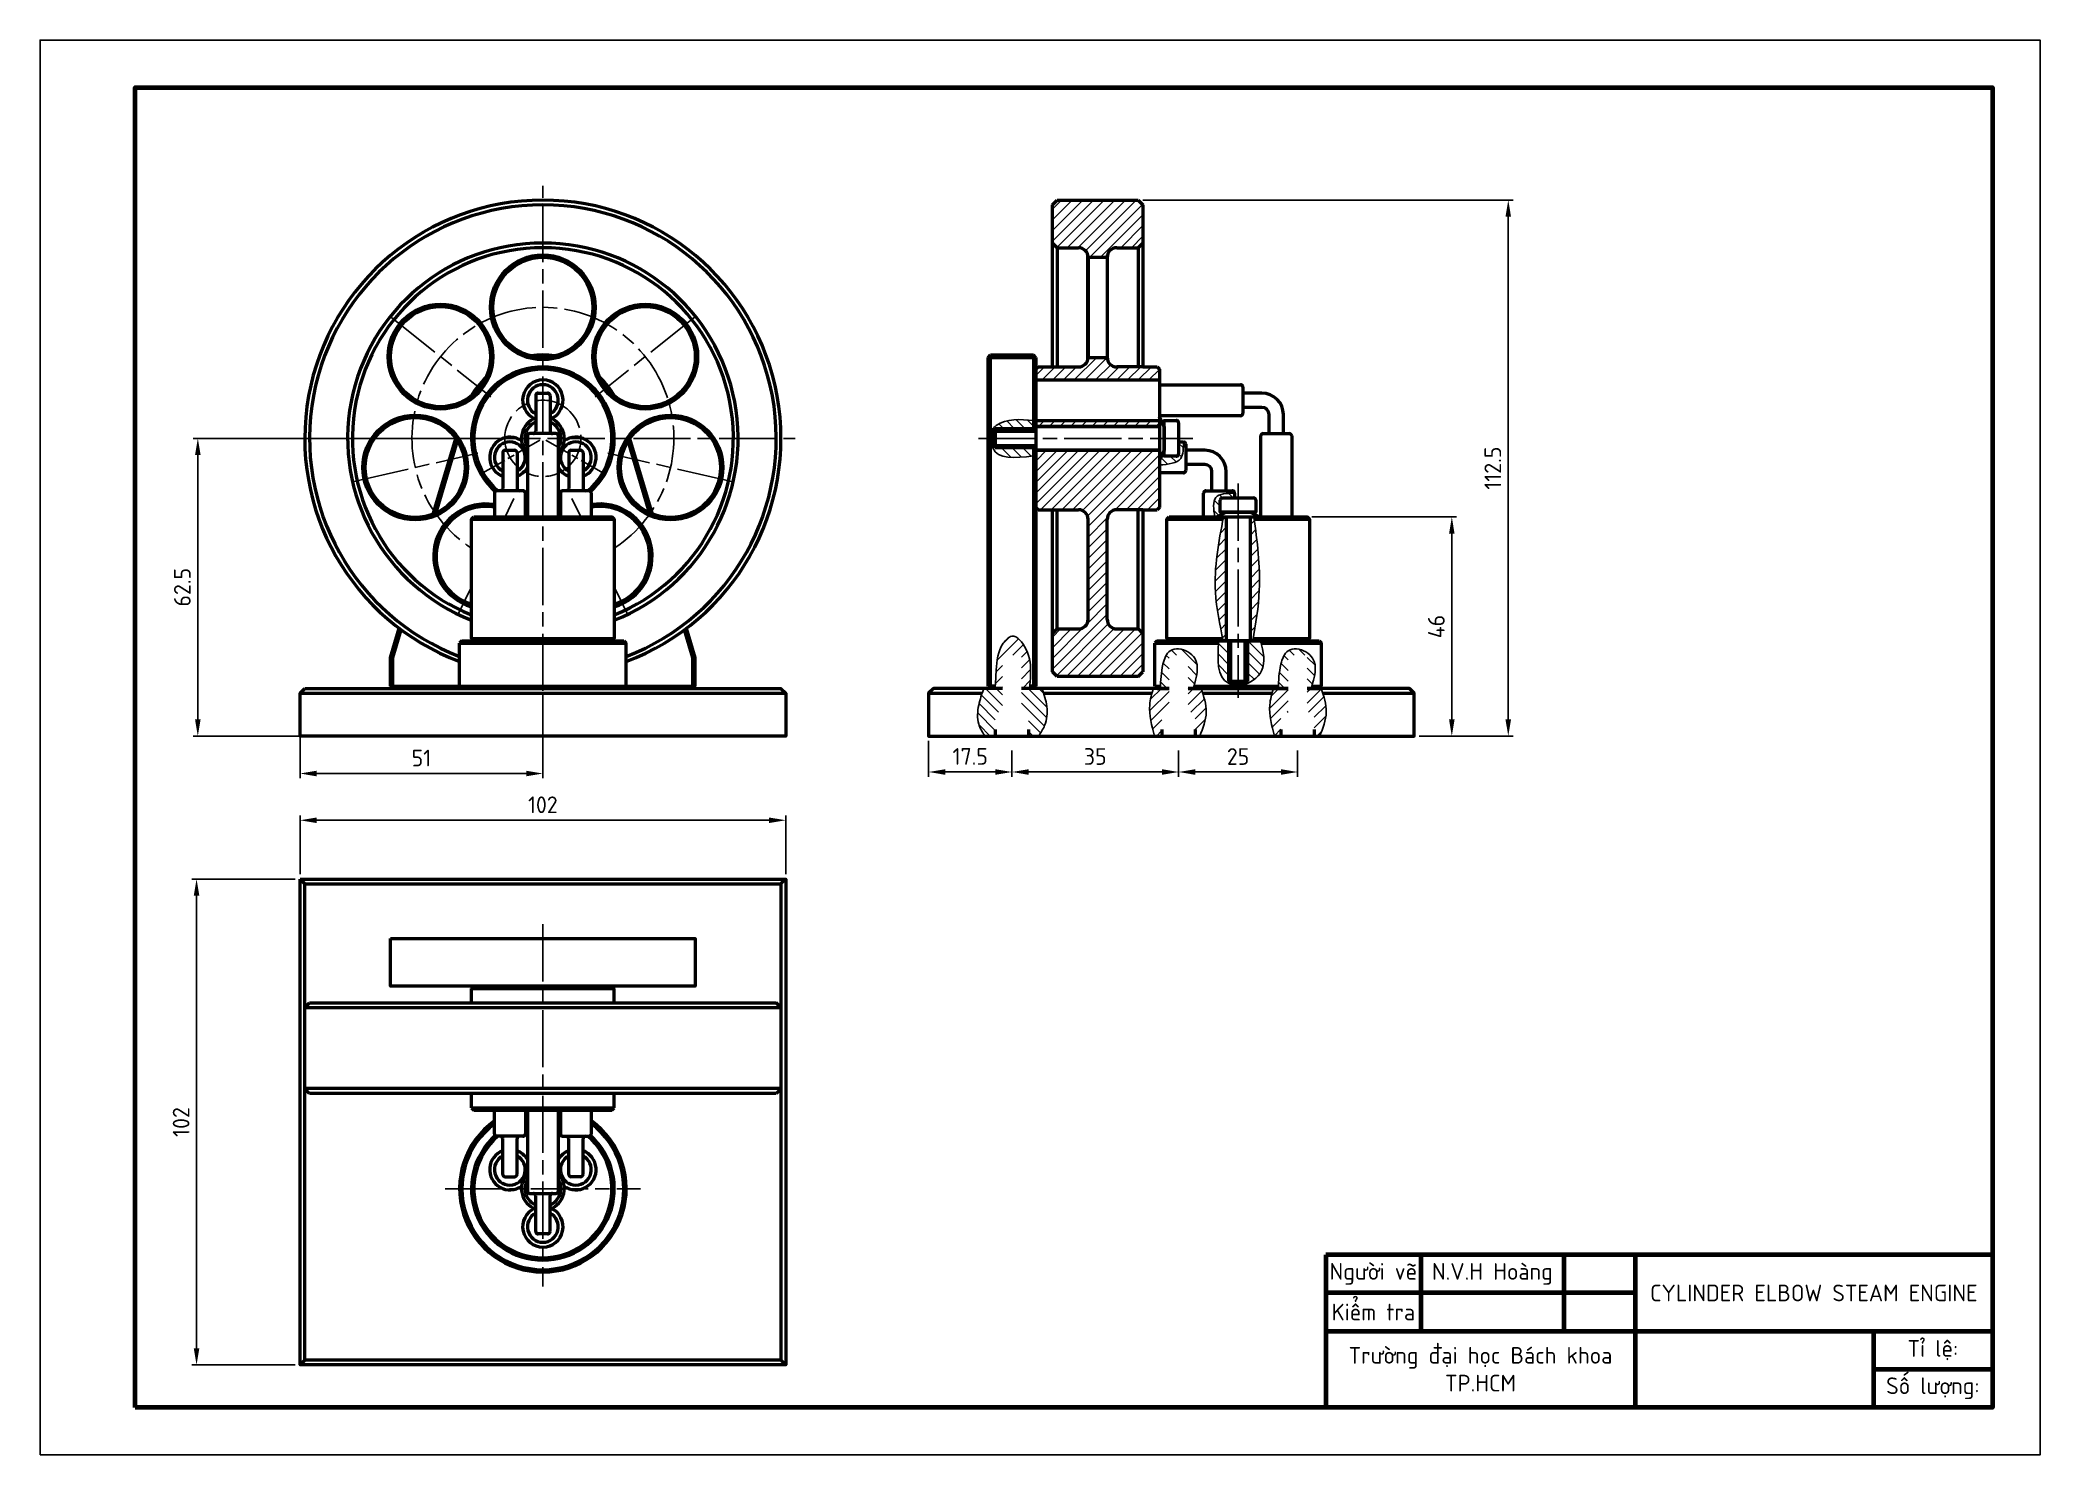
# Model space of a CAD drawing. Header units: millimetres. Extents: x 0 to 420, y 0 to 297.
import ezdxf

# ---------------------------------------------------------------- set-up
doc = ezdxf.new("R2010")
doc.units = ezdxf.units.MM
doc.linetypes.add('AM_ISO08W050', pattern=[18, 12, -1.5, 3, -1.5])
doc.linetypes.add('AM_ISO08W050x2', pattern=[9, 6, -0.75, 1.5, -0.75])
for name, color, linetype, lineweight in [('AM_7', 4, 'AM_ISO08W050', 25), ('Duong_dam', 7, 'Continuous', 50), ('duong_kich_thuoc', 2, 'Continuous', 25), ('Duong_manh', 7, 'Continuous', 25), ('Duong_tam', 7, 'AM_ISO08W050', 25), ('Khung_ten', 7, 'Continuous', 70)]:
    doc.layers.add(name, color=color, linetype=linetype, lineweight=lineweight)
doc.layers.add('Khung_bao', color=7, linetype='Continuous', lineweight=25, plot=False)
doc.styles.get("Standard").update_dxf_attribs({"font": 'tcvn+7284-2003i.ttf', "height": 3.5})
doc.dimstyles.new('AM_ISO', dxfattribs={"dimtxt": 3.5, "dimasz": 3.5, "dimexe": 1, "dimexo": 1, "dimgap": 1.5, "dimtad": 1, "dimdsep": 46, "dimtxsty": 'Standard', "dimcen": 0, "dimclrd": 256, "dimclre": 256, "dimclrt": 2, "dimadec": 0, "dimazin": 2, "dimtp": 0.1, "dimtm": 0.1, "dimtfac": 0.71, "dimtdec": 3, "dimtmove": 0, "dimatfit": 3, "dimfxl": 1, "dimlwd": -1, "dimlwe": -1, "dimarcsym": 1})
pattern_1 = [(45, (-555.2925, -212.3012), (-1.122532, 1.122532), [])]
pattern_2 = [(135, (-555.2925, -212.3012), (-1.122532, -1.122532), [])]

msp = doc.modelspace()

# ---------------------------------------------------------------- texts
at = {"layer": 'Khung_ten', "char_height": 3.5, "attachment_point": 5}
for s, width, insert in [('Người vẽ', 20, (280, 38)), ('N.V.H Hoàng', 30, (305, 38)), ('CYLINDER ELBOW STEAM ENGINE', 75, (372.5, 34)), ('Kiểm tra', 20, (280, 30)), ('Trường đại học Bách khoa TP.HCM', 65, (302.5, 18)), ('Tỉ lệ:', 25, (397.5, 22)), ('Số lượng:', 25, (397.5, 14))]:
    msp.add_mtext_dynamic_manual_height_columns(s, width=width, gutter_width=17.5, heights=[0], dxfattribs=dict(at, insert=insert))

# ---------------------------------------------------------------- blocks, each defined once
blk = doc.blocks.new('*D106')
at = {"layer": 'Defpoints', "color": 0, "transparency": 16777216}
for p in [(105.6, 213.39), (33.14, 150.89), (105.6, 150.89)]:
    blk.add_point(p, dxfattribs=at)
at = {"layer": 'duong_kich_thuoc', "linetype": 'ByBlock', "transparency": 16777216}
for p, q in [((104.6, 213.39), (32.14, 213.39)), ((33.14, 209.89), (33.14, 154.39)), ((104.6, 150.89), (32.14, 150.89))]:
    blk.add_line(p, q, dxfattribs=at)
at = {"layer": 'duong_kich_thuoc', "transparency": 16777216}
for points in [[(32.56, 209.89), (33.73, 209.89), (33.14, 213.39)], [(32.56, 154.39), (33.73, 154.39), (33.14, 150.89)]]:
    blk.add_solid(points, dxfattribs=at)
at = {"layer": 'duong_kich_thuoc', "color": 2, "transparency": 16777216, "insert": (29.89, 182.14), "char_height": 3.5, "attachment_point": 5, "rotation": 90}
blk.add_mtext('62.5', dxfattribs=at)
blk = doc.blocks.new('*D107')
at = {"layer": 'Defpoints', "color": 0, "transparency": 16777216}
for p in [(54.6, 120.89), (32.88, 18.89), (54.6, 18.89)]:
    blk.add_point(p, dxfattribs=at)
at = {"layer": 'duong_kich_thuoc', "linetype": 'ByBlock', "transparency": 16777216}
for p, q in [((53.6, 120.89), (31.88, 120.89)), ((32.88, 117.39), (32.88, 22.39)), ((53.6, 18.89), (31.88, 18.89))]:
    blk.add_line(p, q, dxfattribs=at)
at = {"layer": 'duong_kich_thuoc', "transparency": 16777216}
for points in [[(32.29, 117.39), (33.46, 117.39), (32.88, 120.89)], [(32.29, 22.39), (33.46, 22.39), (32.88, 18.89)]]:
    blk.add_solid(points, dxfattribs=at)
at = {"layer": 'duong_kich_thuoc', "color": 2, "transparency": 16777216, "insert": (29.63, 69.89), "char_height": 3.5, "attachment_point": 5, "rotation": 90}
blk.add_mtext('102', dxfattribs=at)
blk = doc.blocks.new('*D108')
at = {"layer": 'Defpoints', "color": 0, "transparency": 16777216}
for p in [(156.6, 133.23), (54.6, 120.89), (156.6, 120.89)]:
    blk.add_point(p, dxfattribs=at)
at = {"layer": 'duong_kich_thuoc', "linetype": 'ByBlock', "transparency": 16777216}
for p, q in [((54.6, 121.89), (54.6, 134.23)), ((58.1, 133.23), (153.1, 133.23)), ((156.6, 121.89), (156.6, 134.23))]:
    blk.add_line(p, q, dxfattribs=at)
at = {"layer": 'duong_kich_thuoc', "transparency": 16777216}
for points in [[(58.1, 133.81), (58.1, 132.64), (54.6, 133.23)], [(153.1, 133.81), (153.1, 132.64), (156.6, 133.23)]]:
    blk.add_solid(points, dxfattribs=at)
at = {"layer": 'duong_kich_thuoc', "color": 2, "transparency": 16777216, "insert": (105.6, 136.48), "char_height": 3.5, "attachment_point": 5}
blk.add_mtext('102', dxfattribs=at)
blk = doc.blocks.new('*D109')
at = {"layer": 'Defpoints', "color": 0, "transparency": 16777216}
for p in [(54.6, 159.89), (105.6, 160.89), (54.6, 143.04)]:
    blk.add_point(p, dxfattribs=at)
at = {"layer": 'duong_kich_thuoc', "linetype": 'ByBlock', "transparency": 16777216}
for p, q in [((105.6, 159.89), (105.6, 142.04)), ((54.6, 158.89), (54.6, 142.04)), ((102.1, 143.04), (58.1, 143.04))]:
    blk.add_line(p, q, dxfattribs=at)
at = {"layer": 'duong_kich_thuoc', "transparency": 16777216}
for points in [[(58.1, 143.62), (58.1, 142.45), (54.6, 143.04)], [(102.1, 143.62), (102.1, 142.45), (105.6, 143.04)]]:
    blk.add_solid(points, dxfattribs=at)
at = {"layer": 'duong_kich_thuoc', "color": 2, "transparency": 16777216, "insert": (80.1, 146.29), "char_height": 3.5, "attachment_point": 5}
blk.add_mtext('51', dxfattribs=at)
blk = doc.blocks.new('*D110')
at = {"layer": 'Defpoints', "color": 0, "transparency": 16777216}
for p in [(239.1, 148.89), (264.1, 148.89), (239.1, 143.36)]:
    blk.add_point(p, dxfattribs=at)
at = {"layer": 'duong_kich_thuoc', "linetype": 'ByBlock', "transparency": 16777216}
for p, q in [((239.1, 147.89), (239.1, 142.36)), ((264.1, 147.89), (264.1, 142.36)), ((260.6, 143.36), (242.6, 143.36))]:
    blk.add_line(p, q, dxfattribs=at)
at = {"layer": 'duong_kich_thuoc', "transparency": 16777216}
for points in [[(242.6, 143.94), (242.6, 142.77), (239.1, 143.36)], [(260.6, 143.94), (260.6, 142.77), (264.1, 143.36)]]:
    blk.add_solid(points, dxfattribs=at)
at = {"layer": 'duong_kich_thuoc', "color": 2, "transparency": 16777216, "insert": (251.6, 146.61), "char_height": 3.5, "attachment_point": 5}
blk.add_mtext('25', dxfattribs=at)
blk = doc.blocks.new('*D111')
at = {"layer": 'Defpoints', "color": 0, "transparency": 16777216}
for p in [(204.1, 148.89), (239.1, 148.89), (204.1, 143.36)]:
    blk.add_point(p, dxfattribs=at)
at = {"layer": 'duong_kich_thuoc', "linetype": 'ByBlock', "transparency": 16777216}
for p, q in [((204.1, 147.89), (204.1, 142.36)), ((239.1, 147.89), (239.1, 142.36)), ((235.6, 143.36), (207.6, 143.36))]:
    blk.add_line(p, q, dxfattribs=at)
at = {"layer": 'duong_kich_thuoc', "transparency": 16777216}
for points in [[(207.6, 143.94), (207.6, 142.77), (204.1, 143.36)], [(235.6, 143.94), (235.6, 142.77), (239.1, 143.36)]]:
    blk.add_solid(points, dxfattribs=at)
at = {"layer": 'duong_kich_thuoc', "color": 2, "transparency": 16777216, "insert": (221.6, 146.61), "char_height": 3.5, "attachment_point": 5}
blk.add_mtext('35', dxfattribs=at)
blk = doc.blocks.new('*D112')
at = {"layer": 'Defpoints', "color": 0, "transparency": 16777216}
for p in [(186.6, 150.89), (204.1, 148.89), (186.6, 143.36)]:
    blk.add_point(p, dxfattribs=at)
at = {"layer": 'duong_kich_thuoc', "linetype": 'ByBlock', "transparency": 16777216}
for p, q in [((186.6, 149.89), (186.6, 142.36)), ((204.1, 147.89), (204.1, 142.36)), ((200.6, 143.36), (190.1, 143.36))]:
    blk.add_line(p, q, dxfattribs=at)
at = {"layer": 'duong_kich_thuoc', "transparency": 16777216}
for points in [[(190.1, 143.94), (190.1, 142.77), (186.6, 143.36)], [(200.6, 143.94), (200.6, 142.77), (204.1, 143.36)]]:
    blk.add_solid(points, dxfattribs=at)
at = {"layer": 'duong_kich_thuoc', "color": 2, "transparency": 16777216, "insert": (195.35, 146.63), "char_height": 3.5, "attachment_point": 5}
blk.add_mtext('17.5', dxfattribs=at)
blk = doc.blocks.new('*D113')
at = {"layer": 'Defpoints', "color": 0, "transparency": 16777216}
for p in [(266.1, 196.89), (288.6, 150.89), (296.48, 150.89)]:
    blk.add_point(p, dxfattribs=at)
at = {"layer": 'duong_kich_thuoc', "linetype": 'ByBlock', "transparency": 16777216}
for p, q in [((267.1, 196.89), (297.48, 196.89)), ((296.48, 193.39), (296.48, 154.39)), ((289.6, 150.89), (297.48, 150.89))]:
    blk.add_line(p, q, dxfattribs=at)
at = {"layer": 'duong_kich_thuoc', "transparency": 16777216}
for points in [[(295.9, 193.39), (297.06, 193.39), (296.48, 196.89)], [(295.9, 154.39), (297.06, 154.39), (296.48, 150.89)]]:
    blk.add_solid(points, dxfattribs=at)
at = {"layer": 'duong_kich_thuoc', "color": 2, "transparency": 16777216, "insert": (293.23, 173.89), "char_height": 3.5, "attachment_point": 5, "rotation": 90}
blk.add_mtext('46', dxfattribs=at)
blk = doc.blocks.new('*D114')
at = {"layer": 'Defpoints', "color": 0, "transparency": 16777216}
for p in [(230.6, 263.39), (288.6, 150.89), (308.34, 150.89)]:
    blk.add_point(p, dxfattribs=at)
at = {"layer": 'duong_kich_thuoc', "linetype": 'ByBlock', "transparency": 16777216}
for p, q in [((231.6, 263.39), (309.34, 263.39)), ((308.34, 259.89), (308.34, 154.39)), ((289.6, 150.89), (309.34, 150.89))]:
    blk.add_line(p, q, dxfattribs=at)
at = {"layer": 'duong_kich_thuoc', "transparency": 16777216}
for points in [[(307.75, 259.89), (308.92, 259.89), (308.34, 263.39)], [(307.75, 154.39), (308.92, 154.39), (308.34, 150.89)]]:
    blk.add_solid(points, dxfattribs=at)
at = {"layer": 'duong_kich_thuoc', "color": 2, "transparency": 16777216, "insert": (305.09, 207.14), "char_height": 3.5, "attachment_point": 5, "rotation": 90}
blk.add_mtext('112.5', dxfattribs=at)

# ---------------------------------------------------------------- dimensions: what is measured, and where the dimension line sits
at = {"layer": 'duong_kich_thuoc'}
for base, p1, p2, picture, middle in [((308.337, 150.893), (230.605, 263.393), (288.605, 150.893), '*D114', (305.087, 207.143)), ((33.143, 150.893), (105.605, 213.393), (105.605, 150.893), '*D106', (29.893, 182.143)), ((296.48, 150.893), (266.105, 196.893), (288.605, 150.893), '*D113', (293.23, 173.893)), ((32.877, 18.893), (54.605, 120.893), (54.605, 18.893), '*D107', (29.627, 69.893))]:
    dim = msp.add_linear_dim(base=base, p1=p1, p2=p2, angle=90, dimstyle='AM_ISO', dxfattribs=at)
    dim.commit()
    dim.dimension.update_dxf_attribs({"geometry": picture, "text_midpoint": middle})
for base, p1, p2, picture, middle in [((54.605, 143.038), (105.605, 160.893), (54.605, 159.893), '*D109', (80.105, 146.288)), ((239.105, 143.357), (264.105, 148.893), (239.105, 148.893), '*D110', (251.605, 146.607)), ((156.605, 133.226), (54.605, 120.893), (156.605, 120.893), '*D108', (105.605, 136.476))]:
    dim = msp.add_linear_dim(base=base, p1=p1, p2=p2, dimstyle='AM_ISO', dxfattribs=at)
    dim.commit()
    dim.dimension.update_dxf_attribs({"geometry": picture, "text_midpoint": middle})
for base, p1, p2, picture, middle in [((186.605, 143.357), (204.105, 148.893), (186.605, 150.893), '*D112', (195.355, 146.629)), ((204.105, 143.357), (239.105, 148.893), (204.105, 148.893), '*D111', (221.605, 146.607))]:
    dim = msp.add_linear_dim(base=base, p1=p1, p2=p2, dimstyle='AM_ISO', override={"dimtmove": 1}, dxfattribs=at)
    dim.commit()
    dim.dimension.update_dxf_attribs({"geometry": picture, "text_midpoint": middle})

# ---------------------------------------------------------------- hatches: boundary and pattern name
at = {"layer": 'Duong_manh'}
h = msp.add_hatch(dxfattribs=at)
h.set_pattern_fill('ANSI31', color=2, scale=0.5)
h.set_pattern_definition(pattern_1)
h.paths.add_polyline_path([(226.105, 253.393), (230.605, 253.393), (231.605, 254.393), (231.605, 262.393), (230.605, 263.393), (213.605, 263.393), (212.605, 262.393), (212.605, 254.393), (213.605, 253.393), (218.105, 253.393, -0.4142136), (220.105, 251.393), (224.105, 251.393, -0.4142136)])
h = msp.add_hatch(dxfattribs=at)
h.set_pattern_fill('ANSI31', color=2, scale=0.5)
h.set_pattern_definition(pattern_1)
h.paths.add_polyline_path([(224.105, 230.393), (220.105, 230.393, -0.4142136), (218.105, 228.393), (212.605, 228.393), (209.605, 228.393), (209.105, 227.893), (209.105, 225.643), (235.105, 225.643), (235.105, 227.893), (234.605, 228.393), (231.605, 228.393), (226.105, 228.393, -0.4142136)])
h = msp.add_hatch(dxfattribs=at)
h.set_pattern_fill('ANSI31', color=3, scale=0.5, angle=90)
h.set_pattern_definition(pattern_2)
edge = h.paths.add_edge_path()
edge.add_spline(control_points=[(208.605, 217.159), (205.809, 217.382), (202.575, 217.64), (199.491, 214.972), (199.754, 213.106), (200.354, 208.833), (204.794, 209.293), (208.605, 209.688)], knot_values=[0, 0, 0, 0, 7.871424, 9.108844, 11.5028298, 12.936409, 21.6236451, 21.6236451, 21.6236451, 21.6236451], degree=3, periodic=0)
edge.add_line((208.605, 209.688), (208.605, 211.393))
edge.add_line((208.605, 211.393), (200.605, 211.393))
edge.add_line((200.605, 211.393), (200.105, 211.893))
edge.add_line((200.105, 211.893), (200.105, 214.893))
edge.add_line((200.105, 214.893), (200.605, 215.393))
edge.add_line((200.605, 215.393), (208.605, 215.393))
edge.add_line((208.605, 215.393), (208.605, 217.159))
h = msp.add_hatch(dxfattribs=at)
h.set_pattern_fill('ANSI31', color=2, scale=0.5)
h.set_pattern_definition(pattern_1)
h.paths.add_polyline_path([(235.105, 217.143), (209.105, 217.143), (209.105, 215.893), (235.105, 215.893)])
h = msp.add_hatch(dxfattribs=at)
h.set_pattern_fill('ANSI31', color=2, scale=0.5)
h.set_pattern_definition(pattern_1)
h.paths.add_polyline_path([(209.105, 210.893), (209.105, 198.893), (209.605, 198.393), (212.605, 198.393), (218.105, 198.393, -0.4142136), (220.105, 196.393), (220.105, 175.393, -0.4142136), (218.105, 173.393), (213.605, 173.393), (212.605, 172.393), (212.605, 164.393), (213.605, 163.393), (230.605, 163.393), (231.605, 164.393), (231.605, 172.393), (230.605, 173.393), (226.105, 173.393, -0.4142136), (224.105, 175.393), (224.105, 196.393, -0.4142136), (226.105, 198.393), (231.605, 198.393), (234.605, 198.393), (235.105, 198.893), (235.105, 210.893)])
h = msp.add_hatch(dxfattribs=at)
h.set_pattern_fill('ANSI31', color=3, scale=0.5, angle=90)
h.set_pattern_definition(pattern_2)
edge = h.paths.add_edge_path()
edge.add_line((239.105, 210.143), (239.105, 212.643))
edge.add_line((239.105, 212.643), (240.105, 212.643))
edge.add_spline(control_points=[(240.105, 212.643), (240.121, 211.321), (240.159, 208.234), (236.943, 207.955), (235.105, 207.797)], knot_values=[0, 0, 0, 0, 3.494551, 8.1604624, 8.1604624, 8.1604624, 8.1604624], degree=3, periodic=0)
edge.add_line((235.105, 207.797), (235.105, 208.893))
edge.add_line((235.105, 208.893), (236.105, 210.893))
edge.add_line((236.105, 210.893), (236.105, 209.643))
edge.add_line((236.105, 209.643), (238.605, 209.643))
edge.add_arc((238.605, 210.143), 0.5, 270, 360)
h = msp.add_hatch(dxfattribs=at)
h.set_pattern_fill('ANSI31', color=3, scale=0.5, angle=90)
h.set_pattern_definition(pattern_2)
edge = h.paths.add_edge_path()
edge.add_spline(control_points=[(250.855, 201.893), (249.224, 201.842), (245.959, 201.738), (246.461, 198.509), (246.713, 196.893)], knot_values=[0, 0, 0, 0, 4.0615561, 8.1309471, 8.1309471, 8.1309471, 8.1309471], degree=3, periodic=0)
edge.add_line((246.713, 196.893), (247.105, 196.893))
edge.add_line((247.105, 196.893), (249.105, 197.893))
edge.add_line((249.105, 197.893), (247.855, 197.893))
edge.add_line((247.855, 197.893), (247.855, 200.393))
edge.add_arc((248.355, 200.393), 0.5, 90, 180, ccw=False)
edge.add_line((248.355, 200.893), (250.855, 200.893))
edge.add_line((250.855, 200.893), (250.855, 201.893))
h = msp.add_hatch(dxfattribs=at)
h.set_pattern_fill('ANSI31', color=3, scale=0.5)
h.set_pattern_definition(pattern_1)
edge = h.paths.add_edge_path()
edge.add_line((249.105, 196.893), (248.528, 196.893))
edge.add_spline(control_points=[(248.528, 196.893), (248.496, 196.727), (248.465, 196.56), (248.433, 196.393)], knot_values=[0, 0, 0, 0, 0.5017752, 0.5017752, 0.5017752, 0.5017752], degree=3, periodic=0)
edge.add_spline(control_points=[(248.433, 196.393), (247.467, 191.28), (245.918, 182.737), (247.753, 174.287), (248.49, 170.893)], knot_values=[0.5017752, 0.5017752, 0.5017752, 0.5017752, 15.8960477, 26.22651, 26.22651, 26.22651, 26.22651], degree=3, periodic=0)
edge.add_line((248.49, 170.893), (249.105, 170.893))
edge.add_line((249.105, 170.893), (249.105, 196.893))
edge = h.paths.add_edge_path()
edge.add_spline(control_points=[(254.691, 170.893), (255.294, 174.439), (256.735, 182.903), (255.648, 191.435), (254.989, 196.393)], knot_values=[0.5005663, 0.5005663, 0.5005663, 0.5005663, 11.2371625, 26.1292353, 26.1292353, 26.1292353, 26.1292353], degree=3, periodic=0)
edge.add_spline(control_points=[(254.989, 196.393), (254.967, 196.56), (254.945, 196.727), (254.922, 196.893)], knot_values=[0, 0, 0, 0, 0.5005663, 0.5005663, 0.5005663, 0.5005663], degree=3, periodic=0)
edge.add_line((254.922, 196.893), (254.105, 196.893))
edge.add_line((254.105, 196.893), (254.105, 170.893))
edge.add_line((254.105, 170.893), (254.691, 170.893))
h = msp.add_hatch(dxfattribs=at)
h.set_pattern_fill('ANSI31', color=1, scale=0.5)
h.set_pattern_definition(pattern_1)
edge = h.paths.add_edge_path()
edge.add_line((202.105, 167.464), (202.534, 167.893))
edge.add_line((202.534, 167.893), (205.675, 167.893))
edge.add_line((205.675, 167.893), (206.105, 167.464))
edge.add_line((206.105, 167.464), (206.105, 160.893))
edge.add_line((206.105, 160.893), (207.823, 160.893))
edge.add_spline(control_points=[(207.823, 160.893), (207.837, 161.06), (207.85, 161.227), (207.863, 161.393)], knot_values=[23.8842008, 23.8842008, 23.8842008, 23.8842008, 24.3813362, 24.3813362, 24.3813362, 24.3813362], degree=3, periodic=0)
edge.add_spline(control_points=[(207.863, 161.393), (207.925, 162.185), (208.116, 164.816), (207.928, 168.517), (204.53, 172.908), (201.129, 169.402), (200.872, 165.569), (200.67, 162.519), (200.596, 161.393)], knot_values=[0.5012377, 0.5012377, 0.5012377, 0.5012377, 2.8646176, 8.3809635, 12.3835985, 14.7125271, 20.49817, 23.8842008, 23.8842008, 23.8842008, 23.8842008], degree=3, periodic=0)
edge.add_spline(control_points=[(200.596, 161.393), (200.585, 161.227), (200.574, 161.06), (200.563, 160.893)], knot_values=[0, 0, 0, 0, 0.5012377, 0.5012377, 0.5012377, 0.5012377], degree=3, periodic=0)
edge.add_line((200.563, 160.893), (202.105, 160.893))
edge.add_line((202.105, 160.893), (202.105, 167.464))
h = msp.add_hatch(dxfattribs=at)
h.set_pattern_fill('ANSI31', color=1, scale=0.5, angle=90)
h.set_pattern_definition(pattern_2)
edge = h.paths.add_edge_path()
edge.add_spline(control_points=[(242.305, 161.393), (242.947, 163.526), (243.832, 167.02), (239.863, 169.513), (236.712, 168.885), (235.51, 165.435), (235.357, 162.882), (235.295, 161.393)], knot_values=[0.513834, 0.513834, 0.513834, 0.513834, 6.3916607, 10.3065129, 12.0889542, 15.3202343, 19.9090242, 19.9090242, 19.9090242, 19.9090242], degree=3, periodic=0)
edge.add_spline(control_points=[(235.295, 161.393), (235.288, 161.227), (235.282, 161.06), (235.275, 160.893)], knot_values=[0, 0, 0, 0, 0.513834, 0.513834, 0.513834, 0.513834], degree=3, periodic=0)
edge.add_line((235.275, 160.893), (237.105, 160.893))
edge.add_line((237.105, 160.893), (237.105, 167.464))
edge.add_line((237.105, 167.464), (237.534, 167.893))
edge.add_line((237.534, 167.893), (240.675, 167.893))
edge.add_line((240.675, 167.893), (241.105, 167.464))
edge.add_line((241.105, 167.464), (241.105, 160.893))
edge.add_line((241.105, 160.893), (242.153, 160.893))
edge.add_spline(control_points=[(242.153, 160.893), (242.204, 161.06), (242.255, 161.227), (242.305, 161.393)], knot_values=[19.9090242, 19.9090242, 19.9090242, 19.9090242, 20.3678941, 20.3678941, 20.3678941, 20.3678941], degree=3, periodic=0)
edge = h.paths.add_edge_path()
edge.add_spline(control_points=[(267.073, 161.393), (267.715, 163.526), (268.6, 167.02), (264.631, 169.513), (261.481, 168.885), (260.279, 165.435), (260.125, 162.882), (260.064, 161.393)], knot_values=[0.513834, 0.513834, 0.513834, 0.513834, 6.3916607, 10.3065129, 12.0889542, 15.3202343, 19.9090242, 19.9090242, 19.9090242, 19.9090242], degree=3, periodic=0)
edge.add_spline(control_points=[(260.064, 161.393), (260.057, 161.227), (260.051, 161.06), (260.044, 160.893)], knot_values=[0, 0, 0, 0, 0.513834, 0.513834, 0.513834, 0.513834], degree=3, periodic=0)
edge.add_line((260.044, 160.893), (262.105, 160.893))
edge.add_line((262.105, 160.893), (262.105, 167.464))
edge.add_line((262.105, 167.464), (262.534, 167.893))
edge.add_line((262.534, 167.893), (265.675, 167.893))
edge.add_line((265.675, 167.893), (266.105, 167.464))
edge.add_line((266.105, 167.464), (266.105, 160.893))
edge.add_line((266.105, 160.893), (266.922, 160.893))
edge.add_spline(control_points=[(266.922, 160.893), (266.973, 161.06), (267.023, 161.227), (267.073, 161.393)], knot_values=[19.9090242, 19.9090242, 19.9090242, 19.9090242, 20.3678941, 20.3678941, 20.3678941, 20.3678941], degree=3, periodic=0)
h = msp.add_hatch(dxfattribs=at)
h.set_pattern_fill('ANSI31', color=3, scale=0.5, angle=90)
h.set_pattern_definition(pattern_2)
edge = h.paths.add_edge_path()
edge.add_spline(control_points=[(247.492, 170.393), (247.271, 166.721), (247.126, 162.074), (253.177, 161.225), (257.732, 164.445), (256.958, 168.334), (256.462, 170.393)], knot_values=[0.396579, 0.396579, 0.396579, 0.396579, 9.1424392, 11.7867253, 17.0868654, 22.8941909, 22.8941909, 22.8941909, 22.8941909], degree=3, periodic=0)
edge.add_spline(control_points=[(256.462, 170.393), (256.422, 170.56), (256.381, 170.727), (256.34, 170.893)], knot_values=[22.8941909, 22.8941909, 22.8941909, 22.8941909, 23.3638558, 23.3638558, 23.3638558, 23.3638558], degree=3, periodic=0)
edge.add_line((256.34, 170.893), (253.605, 170.893))
edge.add_line((253.605, 170.893), (253.605, 162.393))
edge.add_line((253.605, 162.393), (253.105, 161.893))
edge.add_line((253.105, 161.893), (250.105, 161.893))
edge.add_line((250.105, 161.893), (249.605, 162.393))
edge.add_line((249.605, 162.393), (249.605, 170.893))
edge.add_line((249.605, 170.893), (249.105, 170.893))
edge.add_line((249.105, 170.893), (247.522, 170.893))
edge.add_spline(control_points=[(247.522, 170.893), (247.512, 170.727), (247.502, 170.56), (247.492, 170.393)], knot_values=[0, 0, 0, 0, 0.396579, 0.396579, 0.396579, 0.396579], degree=3, periodic=0)
h = msp.add_hatch(dxfattribs=at)
h.set_pattern_fill('ANSI31', color=1, scale=0.5, angle=90)
h.set_pattern_definition(pattern_2)
edge = h.paths.add_edge_path()
edge.add_line((202.105, 160.893), (199.605, 160.893))
edge.add_line((199.605, 160.893), (198.189, 160.893))
edge.add_spline(control_points=[(198.189, 160.893), (198.074, 160.561), (197.958, 160.228), (197.846, 159.893)], knot_values=[0, 0, 0, 0, 1.0626621, 1.0626621, 1.0626621, 1.0626621], degree=3, periodic=0)
edge.add_spline(control_points=[(197.846, 159.893), (197.571, 159.072), (196.936, 156.984), (196.704, 153.675), (197.907, 151.714), (198.41, 150.893)], knot_values=[1.0626621, 1.0626621, 1.0626621, 1.0626621, 3.6720271, 7.6173072, 10.4531121, 10.4531121, 10.4531121, 10.4531121], degree=3, periodic=0)
edge.add_line((198.41, 150.893), (200.605, 150.893))
edge.add_line((200.605, 150.893), (200.605, 152.293))
edge.add_line((200.605, 152.293), (200.605, 155.893))
edge.add_line((200.605, 155.893), (202.105, 155.893))
edge.add_line((202.105, 155.893), (202.105, 157.214))
edge.add_line((202.105, 157.214), (202.105, 157.643))
edge.add_line((202.105, 157.643), (202.105, 160.893))
edge = h.paths.add_edge_path()
edge.add_spline(control_points=[(209.701, 150.893), (210.173, 151.614), (211.377, 153.451), (211.733, 156.771), (211.075, 158.973), (210.753, 159.893)], knot_values=[1.0573985, 1.0573985, 1.0573985, 1.0573985, 3.6270307, 7.6034714, 10.5155195, 10.5155195, 10.5155195, 10.5155195], degree=3, periodic=0)
edge.add_spline(control_points=[(210.753, 159.893), (210.636, 160.228), (210.514, 160.56), (210.391, 160.893)], knot_values=[0, 0, 0, 0, 1.0573985, 1.0573985, 1.0573985, 1.0573985], degree=3, periodic=0)
edge.add_line((210.391, 160.893), (206.105, 160.893))
edge.add_line((206.105, 160.893), (206.105, 157.643))
edge.add_line((206.105, 157.643), (206.105, 157.214))
edge.add_line((206.105, 157.214), (206.105, 155.893))
edge.add_line((206.105, 155.893), (207.605, 155.893))
edge.add_line((207.605, 155.893), (207.605, 152.293))
edge.add_line((207.605, 152.293), (207.605, 150.893))
edge.add_line((207.605, 150.893), (209.701, 150.893))
h = msp.add_hatch(dxfattribs=at)
h.set_pattern_fill('ANSI31', color=1, scale=0.5)
h.set_pattern_definition(pattern_1)
edge = h.paths.add_edge_path()
edge.add_spline(control_points=[(243.532, 150.893), (244.202, 152.569), (245.39, 155.542), (244.596, 158.57), (244.173, 159.893)], knot_values=[1.019709, 1.019709, 1.019709, 1.019709, 6.2490591, 10.2989691, 10.2989691, 10.2989691, 10.2989691], degree=3, periodic=0)
edge.add_spline(control_points=[(244.173, 159.893), (244.067, 160.227), (243.956, 160.56), (243.844, 160.893)], knot_values=[0, 0, 0, 0, 1.019709, 1.019709, 1.019709, 1.019709], degree=3, periodic=0)
edge.add_line((243.844, 160.893), (241.105, 160.893))
edge.add_line((241.105, 160.893), (241.105, 157.643))
edge.add_line((241.105, 157.643), (241.105, 157.214))
edge.add_line((241.105, 157.214), (241.105, 155.893))
edge.add_line((241.105, 155.893), (242.605, 155.893))
edge.add_line((242.605, 155.893), (242.605, 152.293))
edge.add_line((242.605, 152.293), (242.605, 150.893))
edge.add_line((242.605, 150.893), (243.532, 150.893))
edge = h.paths.add_edge_path()
edge.add_line((237.105, 160.893), (234.605, 160.893))
edge.add_line((234.605, 160.893), (233.78, 160.893))
edge.add_spline(control_points=[(233.78, 160.893), (233.687, 160.56), (233.595, 160.227), (233.507, 159.893)], knot_values=[0, 0, 0, 0, 1.0243151, 1.0243151, 1.0243151, 1.0243151], degree=3, periodic=0)
edge.add_spline(control_points=[(233.507, 159.893), (233.295, 159.079), (232.635, 156.104), (233.448, 153.085), (234.037, 150.893)], knot_values=[1.0243151, 1.0243151, 1.0243151, 1.0243151, 3.5256039, 10.1525852, 10.1525852, 10.1525852, 10.1525852], degree=3, periodic=0)
edge.add_line((234.037, 150.893), (235.605, 150.893))
edge.add_line((235.605, 150.893), (235.605, 152.293))
edge.add_line((235.605, 152.293), (235.605, 155.893))
edge.add_line((235.605, 155.893), (237.105, 155.893))
edge.add_line((237.105, 155.893), (237.105, 157.214))
edge.add_line((237.105, 157.214), (237.105, 157.643))
edge.add_line((237.105, 157.643), (237.105, 160.893))
edge = h.paths.add_edge_path()
edge.add_line((262.105, 157.643), (262.105, 160.893))
edge.add_line((262.105, 160.893), (258.992, 160.893))
edge.add_spline(control_points=[(258.992, 160.893), (258.899, 160.56), (258.807, 160.227), (258.72, 159.893)], knot_values=[0, 0, 0, 0, 1.0243151, 1.0243151, 1.0243151, 1.0243151], degree=3, periodic=0)
edge.add_spline(control_points=[(258.72, 159.893), (258.507, 159.079), (257.847, 156.104), (258.66, 153.085), (259.25, 150.893)], knot_values=[1.0243151, 1.0243151, 1.0243151, 1.0243151, 3.5256039, 10.1525852, 10.1525852, 10.1525852, 10.1525852], degree=3, periodic=0)
edge.add_line((259.25, 150.893), (260.605, 150.893))
edge.add_line((260.605, 150.893), (260.605, 152.293))
edge.add_line((260.605, 152.293), (260.605, 155.893))
edge.add_line((260.605, 155.893), (262.105, 155.893))
edge.add_line((262.105, 155.893), (262.105, 157.214))
edge.add_line((262.105, 157.214), (262.105, 157.643))
edge = h.paths.add_edge_path()
edge.add_spline(control_points=[(268.744, 150.893), (269.414, 152.569), (270.603, 155.542), (269.808, 158.57), (269.386, 159.893)], knot_values=[1.019709, 1.019709, 1.019709, 1.019709, 6.2490591, 10.2989691, 10.2989691, 10.2989691, 10.2989691], degree=3, periodic=0)
edge.add_spline(control_points=[(269.386, 159.893), (269.279, 160.227), (269.168, 160.56), (269.057, 160.893)], knot_values=[0, 0, 0, 0, 1.019709, 1.019709, 1.019709, 1.019709], degree=3, periodic=0)
edge.add_line((269.057, 160.893), (266.105, 160.893))
edge.add_line((266.105, 160.893), (266.105, 157.643))
edge.add_line((266.105, 157.643), (266.105, 157.214))
edge.add_line((266.105, 157.214), (266.105, 155.893))
edge.add_line((266.105, 155.893), (267.605, 155.893))
edge.add_line((267.605, 155.893), (267.605, 152.293))
edge.add_line((267.605, 152.293), (267.605, 150.893))
edge.add_line((267.605, 150.893), (268.744, 150.893))

# ---------------------------------------------------------------- linework, layer by layer
at = {"layer": 'AM_7'}
for p, q in [((105.605, 160.393), (105.605, 266.393)), ((73.55, 238.956), (94.659, 222.122)), ((137.66, 238.956), (116.55, 222.122)), ((52.605, 213.393), (158.605, 213.393)), ((65.633, 204.27), (91.956, 210.278)), ((145.577, 204.27), (119.254, 210.278)), ((197.105, 213.393), (242.105, 213.393)), ((251.605, 203.893), (251.605, 158.893)), ((97.659, 196.893), (99.53, 200.78)), ((113.551, 196.893), (111.679, 200.78)), ((87.815, 176.454), (90.605, 182.245)), ((123.394, 176.454), (120.605, 182.245)), ((105.605, 111.393), (105.605, 35.393)), ((85.105, 55.893), (126.105, 55.893))]:
    msp.add_line(p, q, dxfattribs=at)
at = {"layer": 'AM_7', "linetype": 'AM_ISO08W050x2'}
for p, q in [((92.398, 205.768), (104.955, 213.018)), ((118.812, 205.768), (106.254, 213.018))]:
    msp.add_line(p, q, dxfattribs=at)
at = {"layer": 'Duong_dam'}
for p, q in [((212.605, 262.393), (213.605, 263.393)), ((230.605, 263.393), (231.605, 262.393)), ((212.605, 254.393), (213.605, 253.393)), ((213.605, 253.393), (218.105, 253.393)), ((213.605, 253.393), (213.605, 228.393)), ((226.105, 253.393), (230.605, 253.393)), ((230.605, 253.393), (231.605, 254.393)), ((230.605, 253.393), (230.605, 228.393)), ((220.041, 229.893), (220.041, 251.893)), ((220.105, 251.393), (220.105, 230.393)), ((220.105, 251.393), (224.105, 251.393)), ((224.105, 251.393), (224.105, 230.393)), ((224.168, 229.893), (224.168, 251.893)), ((199.105, 230.393), (199.605, 230.893)), ((199.605, 230.393), (199.105, 230.393)), ((199.605, 230.393), (199.605, 230.893)), ((208.605, 230.393), (208.605, 230.893)), ((209.105, 230.393), (208.605, 230.893)), ((208.605, 230.393), (209.105, 230.393)), ((209.605, 228.393), (209.105, 227.893)), ((209.105, 227.893), (209.105, 198.893)), ((209.605, 228.393), (212.605, 228.393)), ((212.605, 228.393), (218.105, 228.393)), ((220.105, 230.393), (224.105, 230.393)), ((231.605, 228.393), (226.105, 228.393)), ((231.605, 228.393), (234.605, 228.393)), ((234.605, 228.393), (235.105, 227.893)), ((235.105, 227.893), (235.105, 198.893)), ((104.605, 222.893), (106.605, 222.893)), ((209.105, 225.643), (235.105, 225.643)), ((256.605, 222.893), (252.605, 222.893)), ((104.105, 222.393), (104.105, 214.893)), ((107.105, 222.393), (107.105, 214.893)), ((256.605, 219.893), (252.605, 219.893)), ((108.355, 214.393), (102.855, 214.393)), ((200.605, 215.393), (200.105, 214.893)), ((200.105, 214.893), (200.105, 211.893)), ((200.105, 214.893), (209.105, 214.893)), ((209.105, 215.393), (200.605, 215.393)), ((200.605, 215.393), (200.605, 211.393)), ((209.105, 217.143), (235.105, 217.143)), ((235.105, 215.893), (209.105, 215.893)), ((209.105, 215.893), (209.105, 210.893)), ((209.105, 215.893), (235.105, 215.893)), ((235.105, 217.893), (235.105, 208.893)), ((236.105, 215.893), (235.105, 217.893)), ((236.105, 215.893), (236.105, 210.893)), ((258.105, 214.393), (258.105, 218.393)), ((261.105, 214.393), (261.105, 218.393)), ((82.59, 197.484), (87.337, 213.379)), ((83.188, 197.737), (87.698, 212.84)), ((97.176, 210.393), (97.176, 202.893)), ((97.676, 210.893), (99.676, 210.893)), ((100.176, 210.393), (100.176, 202.893)), ((102.355, 213.893), (102.355, 196.893)), ((108.855, 196.893), (108.855, 213.893)), ((111.033, 210.393), (111.033, 202.893)), ((111.533, 210.893), (113.533, 210.893)), ((114.033, 210.393), (114.033, 202.893)), ((128.022, 197.737), (123.512, 212.84)), ((128.619, 197.484), (123.873, 213.379)), ((200.605, 211.393), (200.105, 211.893)), ((200.105, 211.893), (209.105, 211.893)), ((209.105, 211.393), (200.605, 211.393)), ((235.105, 210.893), (209.105, 210.893)), ((209.105, 210.893), (235.105, 210.893)), ((236.105, 210.893), (235.105, 208.893)), ((244.605, 210.893), (240.605, 210.893)), ((244.605, 207.893), (240.605, 207.893)), ((246.105, 202.393), (246.105, 206.393)), ((249.105, 202.393), (249.105, 206.393)), ((95.426, 201.893), (95.426, 196.893)), ((101.426, 202.393), (95.926, 202.393)), ((101.926, 196.893), (101.926, 201.893)), ((109.283, 201.893), (109.283, 196.893)), ((115.283, 202.393), (109.783, 202.393)), ((115.783, 196.893), (115.783, 201.893)), ((209.105, 198.893), (209.605, 198.393)), ((209.605, 198.393), (212.605, 198.393)), ((212.605, 198.393), (218.105, 198.393)), ((213.605, 173.393), (213.605, 198.393)), ((231.605, 198.393), (226.105, 198.393)), ((230.605, 173.393), (230.605, 198.393)), ((231.605, 198.393), (234.605, 198.393)), ((235.105, 198.893), (234.605, 198.393)), ((249.105, 197.893), (247.105, 196.893)), ((249.105, 197.893), (254.105, 197.893)), ((254.105, 197.893), (256.105, 196.893)), ((90.605, 196.393), (120.605, 196.393)), ((220.105, 175.393), (220.105, 196.393)), ((224.105, 175.393), (224.105, 196.393)), ((236.605, 196.393), (248.433, 196.393)), ((247.105, 196.893), (256.105, 196.893)), ((249.105, 196.893), (249.105, 170.893)), ((254.105, 196.893), (254.105, 170.893)), ((254.989, 196.393), (266.605, 196.393)), ((73.605, 167.393), (75.435, 173.521)), ((74.105, 167.32), (75.861, 173.202)), ((137.105, 167.32), (135.348, 173.202)), ((137.605, 167.393), (135.775, 173.521)), ((212.605, 172.393), (213.605, 173.393)), ((213.605, 173.393), (218.105, 173.393)), ((226.105, 173.393), (230.605, 173.393)), ((230.605, 173.393), (231.605, 172.393)), ((88.605, 170.893), (88.105, 170.393)), ((88.105, 161.393), (88.105, 170.393)), ((88.105, 170.393), (123.105, 170.393)), ((88.605, 170.893), (122.605, 170.893)), ((90.605, 171.393), (120.605, 171.393)), ((122.605, 170.893), (123.105, 170.393)), ((123.105, 161.393), (123.105, 170.393)), ((234.605, 170.893), (234.105, 170.393)), ((234.105, 161.393), (234.105, 170.393)), ((234.105, 170.393), (247.492, 170.393)), ((234.605, 170.893), (268.605, 170.893)), ((236.605, 171.393), (248.38, 171.393)), ((249.105, 170.893), (254.105, 170.893)), ((249.605, 170.893), (249.605, 162.393)), ((250.105, 161.893), (250.105, 170.893)), ((253.105, 161.893), (253.105, 170.893)), ((253.605, 170.893), (253.605, 162.393)), ((254.777, 171.393), (266.605, 171.393)), ((256.462, 170.393), (269.105, 170.393)), ((268.605, 170.893), (269.105, 170.393)), ((269.105, 161.393), (269.105, 170.393)), ((73.605, 161.393), (73.605, 167.393)), ((74.105, 160.893), (74.105, 167.32)), ((137.105, 160.893), (137.105, 167.32)), ((137.605, 161.393), (137.605, 167.393)), ((213.605, 163.393), (212.605, 164.393)), ((230.605, 163.393), (231.605, 164.393)), ((54.605, 159.893), (156.605, 159.893)), ((73.605, 161.393), (88.105, 161.393)), ((74.105, 160.893), (73.605, 161.393)), ((88.105, 161.393), (88.605, 160.893)), ((88.105, 161.393), (123.105, 161.393)), ((88.605, 160.893), (122.605, 160.893)), ((123.105, 161.393), (122.605, 160.893)), ((123.105, 161.393), (137.605, 161.393)), ((137.605, 161.393), (137.105, 160.893)), ((186.605, 159.893), (197.846, 159.893)), ((199.605, 161.393), (199.105, 161.393)), ((199.105, 161.393), (199.605, 160.893)), ((199.605, 161.393), (199.605, 160.893)), ((209.105, 161.393), (208.605, 160.893)), ((208.605, 161.393), (209.105, 161.393)), ((208.605, 161.393), (208.605, 160.893)), ((210.753, 159.893), (233.507, 159.893)), ((234.105, 161.393), (234.605, 160.893)), ((234.105, 161.393), (235.295, 161.393)), ((234.605, 160.893), (237.105, 160.893)), ((241.105, 160.893), (262.105, 160.893)), ((242.305, 161.393), (260.064, 161.393)), ((244.173, 159.893), (258.72, 159.893)), ((249.605, 162.393), (250.105, 161.893)), ((249.605, 162.393), (253.605, 162.393)), ((250.105, 161.893), (253.105, 161.893)), ((253.605, 162.393), (253.105, 161.893)), ((266.105, 160.893), (268.605, 160.893)), ((267.073, 161.393), (269.105, 161.393)), ((269.105, 161.393), (268.605, 160.893)), ((269.386, 159.893), (288.605, 159.893)), ((200.605, 152.293), (200.605, 150.893)), ((207.605, 152.293), (207.605, 150.893)), ((235.605, 152.293), (235.605, 150.893)), ((242.605, 152.293), (242.605, 150.893)), ((260.605, 152.293), (260.605, 150.893)), ((267.605, 152.293), (267.605, 150.893)), ((54.605, 120.893), (55.605, 119.893)), ((156.605, 120.893), (155.605, 119.893)), ((90.605, 97.893), (91.105, 98.393)), ((90.605, 94.893), (90.605, 97.893)), ((90.605, 97.893), (120.605, 97.893)), ((91.105, 98.393), (120.105, 98.393)), ((120.105, 98.393), (120.605, 97.893)), ((120.605, 94.893), (120.605, 97.893)), ((55.605, 93.893), (56.605, 94.893)), ((155.605, 93.893), (154.605, 94.893)), ((56.605, 75.893), (55.605, 76.893)), ((90.605, 72.893), (90.605, 75.893)), ((120.605, 72.893), (120.605, 75.893)), ((155.605, 76.893), (154.605, 75.893)), ((90.605, 72.893), (91.105, 72.393)), ((90.605, 72.893), (120.605, 72.893)), ((91.105, 72.393), (120.105, 72.393)), ((95.426, 67.393), (95.426, 72.393)), ((110.105, 72.393), (101.105, 72.393)), ((101.926, 72.393), (101.926, 67.393)), ((102.355, 71.768), (101.926, 71.982)), ((102.355, 72.393), (102.355, 55.393)), ((108.855, 55.393), (108.855, 72.393)), ((108.855, 71.768), (109.283, 71.982)), ((109.283, 72.393), (109.283, 67.393)), ((115.783, 67.393), (115.783, 72.393)), ((120.105, 72.393), (120.605, 72.893)), ((102.355, 71.393), (101.926, 71.393)), ((108.855, 71.393), (109.283, 71.393)), ((101.426, 66.893), (95.926, 66.893)), ((97.176, 58.893), (97.176, 66.393)), ((100.176, 58.893), (100.176, 66.393)), ((109.783, 66.893), (115.283, 66.893)), ((111.033, 58.893), (111.033, 66.393)), ((114.033, 58.893), (114.033, 66.393)), ((97.676, 58.393), (99.676, 58.393)), ((102.855, 54.893), (108.355, 54.893)), ((113.533, 58.393), (111.533, 58.393)), ((104.105, 46.893), (104.105, 54.393)), ((107.105, 46.893), (107.105, 54.393)), ((106.605, 46.393), (104.605, 46.393)), ((55.605, 19.893), (54.605, 18.893)), ((156.605, 18.893), (155.605, 19.893))]:
    msp.add_line(p, q, dxfattribs=at)
for points in [[(212.605, 228.393), (212.605, 262.393)], [(213.605, 263.393), (230.605, 263.393)], [(231.605, 262.393), (231.605, 228.393)], [(199.105, 161.393), (199.105, 230.393)], [(199.605, 230.893), (208.605, 230.893)], [(200.596, 161.393), (199.605, 161.393), (199.605, 230.393), (208.605, 230.393), (208.605, 215.393)], [(209.105, 230.393), (209.105, 161.393)], [(235.105, 224.643), (252.105, 224.643)], [(252.605, 224.143), (252.605, 218.643)], [(252.105, 218.143), (235.105, 218.143)], [(238.605, 209.643), (236.105, 209.643), (236.105, 217.143), (238.605, 217.143)], [(239.105, 216.643), (239.105, 210.143)], [(256.855, 214.393), (262.355, 214.393)], [(208.605, 211.393), (208.605, 161.393), (207.863, 161.393)], [(239.105, 212.643), (240.105, 212.643)], [(240.605, 212.143), (240.605, 206.643)], [(256.355, 196.893), (256.355, 213.893)], [(262.855, 213.893), (262.855, 196.893)], [(240.105, 206.143), (235.105, 206.143)], [(244.355, 196.893), (244.355, 201.893)], [(244.855, 202.393), (250.355, 202.393)], [(250.855, 201.893), (250.855, 200.893)], [(212.605, 164.393), (212.605, 198.393)], [(231.605, 198.393), (231.605, 164.393)], [(255.355, 200.393), (255.355, 197.893), (247.855, 197.893), (247.855, 200.393)], [(248.355, 200.893), (254.855, 200.893)], [(202.105, 160.893), (187.605, 160.893), (186.605, 159.893), (186.605, 150.893), (288.605, 150.893), (288.605, 159.893), (287.605, 160.893), (266.105, 160.893)], [(202.105, 160.893), (199.605, 160.893)], [(208.605, 160.893), (206.105, 160.893)], [(237.105, 160.893), (206.105, 160.893)], [(230.605, 163.393), (213.605, 163.393)], [(262.105, 160.893), (241.105, 160.893)], [(55.605, 76.893), (55.605, 93.893)], [(55.605, 93.893), (155.605, 93.893)], [(56.605, 94.893), (154.605, 94.893)], [(155.605, 93.893), (155.605, 76.893)], [(155.605, 76.893), (55.605, 76.893)], [(154.605, 75.893), (56.605, 75.893)]]:
    msp.add_lwpolyline(points, dxfattribs=at)
for points in [[(91.105, 196.893), (120.105, 196.893), (120.605, 196.393), (120.605, 171.393), (120.105, 170.893), (91.105, 170.893), (90.605, 171.393), (90.605, 196.393)], [(237.105, 196.893), (266.105, 196.893), (266.605, 196.393), (266.605, 171.393), (266.105, 170.893), (237.105, 170.893), (236.605, 171.393), (236.605, 196.393)], [(55.605, 160.893), (155.605, 160.893), (156.605, 159.893), (156.605, 150.893), (54.605, 150.893), (54.605, 159.893)], [(54.605, 120.893), (156.605, 120.893), (156.605, 18.893), (54.605, 18.893)], [(55.605, 119.893), (155.605, 119.893), (155.605, 19.893), (55.605, 19.893)], [(73.605, 108.393), (137.605, 108.393), (137.605, 98.393), (73.605, 98.393)]]:
    msp.add_lwpolyline(points, close=True, dxfattribs=at)
for centre, radius in [((105.605, 240.893), 11), ((105.605, 240.893), 10.5), ((84.104, 230.539), 11), ((84.104, 230.539), 10.5), ((127.105, 230.539), 11), ((127.105, 230.539), 10.5), ((78.794, 207.274), 11), ((78.794, 207.274), 10.5), ((132.415, 207.274), 11), ((132.415, 207.274), 10.5)]:
    msp.add_circle(centre, radius, dxfattribs=at)
for centre, radius, start, end in [((105.605, 213.393), 50, 290.48732, 249.51268), ((105.605, 213.393), 49, 290.92483, 249.07517), ((105.605, 213.393), 41, 291.46013, 248.53987), ((105.605, 213.393), 40, 292.02431, 247.97569), ((218.105, 251.393), 2, 0, 90), ((226.105, 251.393), 2, 90, 180), ((105.605, 213.393), 15, 311.98783, 228.01217), ((105.605, 213.393), 14.5, 310.65725, 229.34275), ((105.605, 213.393), 17.5, 81.63077, 98.36923), ((218.105, 230.393), 2, 270, 0), ((226.105, 230.393), 2, 180, 270), ((105.605, 213.393), 17.5, 133.05934, 149.7978), ((105.605, 221.393), 4.25, 294.63147, 245.36853), ((105.605, 221.393), 3.25, 297.48643, 242.51357), ((104.605, 222.393), 0.5, 90, 180), ((106.605, 222.393), 0.5, 0, 90), ((105.605, 213.393), 17.5, 30.2022, 46.94066), ((252.105, 224.143), 0.5, 0, 90), ((256.605, 218.393), 4.5, 0, 90), ((252.105, 218.643), 0.5, 270, 0), ((256.605, 218.393), 1.5, 0, 90), ((105.605, 213.393), 4.5, 109.47122, 223.76174), ((105.605, 213.393), 3.75, 113.57818, 210), ((102.855, 213.893), 0.5, 90, 180), ((103.605, 214.893), 0.5, 270, 0), ((105.605, 213.393), 4.5, 316.23826, 70.52878), ((105.605, 213.393), 3.75, 330, 66.42182), ((107.605, 214.893), 0.5, 180, 270), ((108.355, 213.893), 0.5, 0, 90), ((238.605, 216.643), 0.5, 0, 90), ((256.855, 213.893), 0.5, 90, 180), ((262.355, 213.893), 0.5, 0, 90), ((98.676, 209.393), 4.25, 54.63147, 249.33268), ((98.676, 209.393), 3.25, 297.48643, 242.51357), ((97.676, 210.393), 0.5, 90, 180), ((99.676, 210.393), 0.5, 0, 90), ((98.676, 209.393), 4.25, 30, 30.06477), ((112.533, 209.393), 4.25, 149.93523, 150), ((112.533, 209.393), 3.25, 297.48643, 242.51357), ((112.533, 209.393), 4.25, 290.66732, 125.36853), ((111.533, 210.393), 0.5, 90, 180), ((113.533, 210.393), 0.5, 0, 90), ((238.605, 210.143), 0.5, 270, 0), ((240.105, 212.143), 0.5, 0, 90), ((244.605, 206.393), 4.5, 0, 90), ((98.676, 209.393), 4.25, 290.66732, 329.93523), ((112.533, 209.393), 4.25, 210.06477, 249.33268), ((240.105, 206.643), 0.5, 270, 0), ((244.605, 206.393), 1.5, 0, 90), ((95.926, 201.893), 0.5, 90, 180), ((96.676, 202.893), 0.5, 270, 0), ((100.676, 202.893), 0.5, 180, 270), ((101.426, 201.893), 0.5, 0, 90), ((109.783, 201.893), 0.5, 90, 180), ((110.533, 202.893), 0.5, 270, 0), ((114.533, 202.893), 0.5, 180, 270), ((115.283, 201.893), 0.5, 0, 90), ((244.855, 201.893), 0.5, 90, 180), ((250.355, 201.893), 0.5, 0, 90), ((93.673, 188.617), 11, 80.82688, 253.80382), ((93.673, 188.617), 10.5, 80.38601, 253.00973), ((105.605, 213.393), 14.5, 255.30526, 257.04781), ((105.605, 213.393), 15, 255.80555, 257.48667), ((105.605, 213.393), 14.5, 282.95219, 284.69474), ((105.605, 213.393), 15, 282.51333, 284.19445), ((117.536, 188.617), 11, 286.19618, 99.17312), ((117.536, 188.617), 10.5, 286.99027, 99.61399), ((218.105, 196.393), 2, 0, 90), ((226.105, 196.393), 2, 90, 180), ((248.355, 200.393), 0.5, 90, 180), ((254.855, 200.393), 0.5, 0, 90), ((218.105, 175.393), 2, 270, 0), ((226.105, 175.393), 2, 180, 270), ((105.605, 55.893), 17.5, 125.56397, 54.43603), ((105.605, 55.893), 17, 126.77812, 53.22188), ((95.926, 67.393), 0.5, 180, 270), ((101.426, 67.393), 0.5, 270, 0), ((105.605, 55.893), 15, 102.51333, 104.19445), ((105.605, 55.893), 14.5, 102.95219, 104.69474), ((102.355, 68.893), 0.5, 211.08454, 270), ((105.605, 55.893), 15, 75.80555, 77.48667), ((105.605, 55.893), 14.5, 75.30526, 77.04781), ((108.855, 68.893), 0.5, 270, 328.91546), ((109.783, 67.393), 0.5, 180, 270), ((115.283, 67.393), 0.5, 270, 0), ((105.605, 55.893), 15, 131.98783, 48.01217), ((105.605, 55.893), 14.5, 130.65725, 49.34275), ((98.676, 59.893), 4.25, 110.66732, 305.36853), ((96.676, 66.393), 0.5, 0, 90), ((100.676, 66.393), 0.5, 90, 180), ((98.676, 59.893), 4.25, 30.06477, 69.33268), ((112.533, 59.893), 4.25, 110.66732, 149.93523), ((112.533, 59.893), 4.25, 234.63147, 69.33268), ((110.533, 66.393), 0.5, 0, 90), ((114.533, 66.393), 0.5, 90, 180), ((98.676, 59.893), 3.25, 117.48643, 62.51357), ((97.676, 58.893), 0.5, 180, 270), ((99.676, 58.893), 0.5, 270, 0), ((105.605, 55.893), 4.5, 136.23826, 250.52878), ((105.605, 55.893), 4.5, 289.47122, 43.76174), ((112.533, 59.893), 3.25, 117.48643, 62.51357), ((111.533, 58.893), 0.5, 180, 270), ((113.533, 58.893), 0.5, 270, 0), ((105.605, 55.893), 3.75, 150.07357, 246.42182), ((102.855, 55.393), 0.5, 180, 270), ((103.605, 54.393), 0.5, 0, 90), ((105.605, 55.893), 3.75, 293.57818, 29.92643), ((107.605, 54.393), 0.5, 90, 180), ((108.355, 55.393), 0.5, 270, 0), ((105.605, 47.893), 4.25, 114.63147, 65.36853), ((105.605, 47.893), 3.25, 117.48643, 62.51357), ((104.605, 46.893), 0.5, 180, 270), ((106.605, 46.893), 0.5, 270, 0)]:
    msp.add_arc(centre, radius, start, end, dxfattribs=at)
at = {"layer": 'Duong_manh'}
for points in [[(208.605, 217.159), (200.811, 216.058), (199.936, 215.183), (199.798, 212.793), (200.085, 211.388), (208.605, 209.688)], [(240.105, 212.643), (239.557, 209.192), (235.105, 207.797)], [(250.855, 201.893), (246.902, 200.958), (246.713, 196.893)], [(248.528, 196.893), (246.825, 181.089), (248.49, 170.893)], [(254.922, 196.893), (256.058, 181.543), (254.691, 170.893)], [(200.563, 160.893), (200.82, 164.772), (202.272, 170.373), (204.065, 171.858), (207.038, 169.177), (208.011, 163.748), (207.823, 160.893)], [(235.275, 160.893), (235.821, 165.967), (237.368, 168.804), (239.105, 169.204), (242.481, 167.222), (242.153, 160.893)], [(247.522, 170.893), (249.568, 161.983), (252.186, 161.611), (256.55, 164.62), (256.34, 170.893)], [(260.044, 160.893), (260.59, 165.967), (262.136, 168.804), (263.873, 169.204), (267.249, 167.222), (266.922, 160.893)], [(198.189, 160.893), (197.14, 157.374), (197.14, 153.429), (198.41, 150.893)], [(210.391, 160.893), (211.468, 157.073), (210.971, 153.127), (209.701, 150.893)], [(233.78, 160.893), (233.044, 157.445), (234.037, 150.893)], [(243.844, 160.893), (244.912, 155.937), (243.532, 150.893)], [(258.992, 160.893), (258.256, 157.445), (259.25, 150.893)], [(269.057, 160.893), (270.124, 155.937), (268.744, 150.893)]]:
    msp.add_spline(points, degree=3, dxfattribs=at)
at = {"layer": 'Duong_tam'}
msp.add_circle((105.605, 213.393), 8, dxfattribs=at)
msp.add_arc((105.605, 213.393), 27.5, 303.05573, 236.94427, dxfattribs=at)
at = {"layer": 'Khung_bao'}
msp.add_lwpolyline([(0, 0), (0, 297), (420, 297), (420, 0), (0, 0)], close=True, dxfattribs=at)
at = {"layer": 'Khung_ten'}
for p, q in [((410, 42), (270, 42)), ((270, 42), (270, 10)), ((290, 42), (290, 26)), ((320, 42), (320, 26)), ((335, 42), (335, 10)), ((335, 34), (270, 34)), ((270, 26), (410, 26)), ((385, 26), (385, 10)), ((385, 18), (410, 18))]:
    msp.add_line(p, q, dxfattribs=at)
msp.add_lwpolyline([(20, 10), (20, 287), (410, 287), (410, 10)], close=True, dxfattribs=at)

msp.set_redraw_order([(e.dxf.handle, doc.entitydb.next_handle()) for e in msp.query("TEXT MTEXT ATTDEF DIMENSION ARC_DIMENSION")])  # texts and dimensions are drawn at this point

doc.saveas('drawing.dxf')
